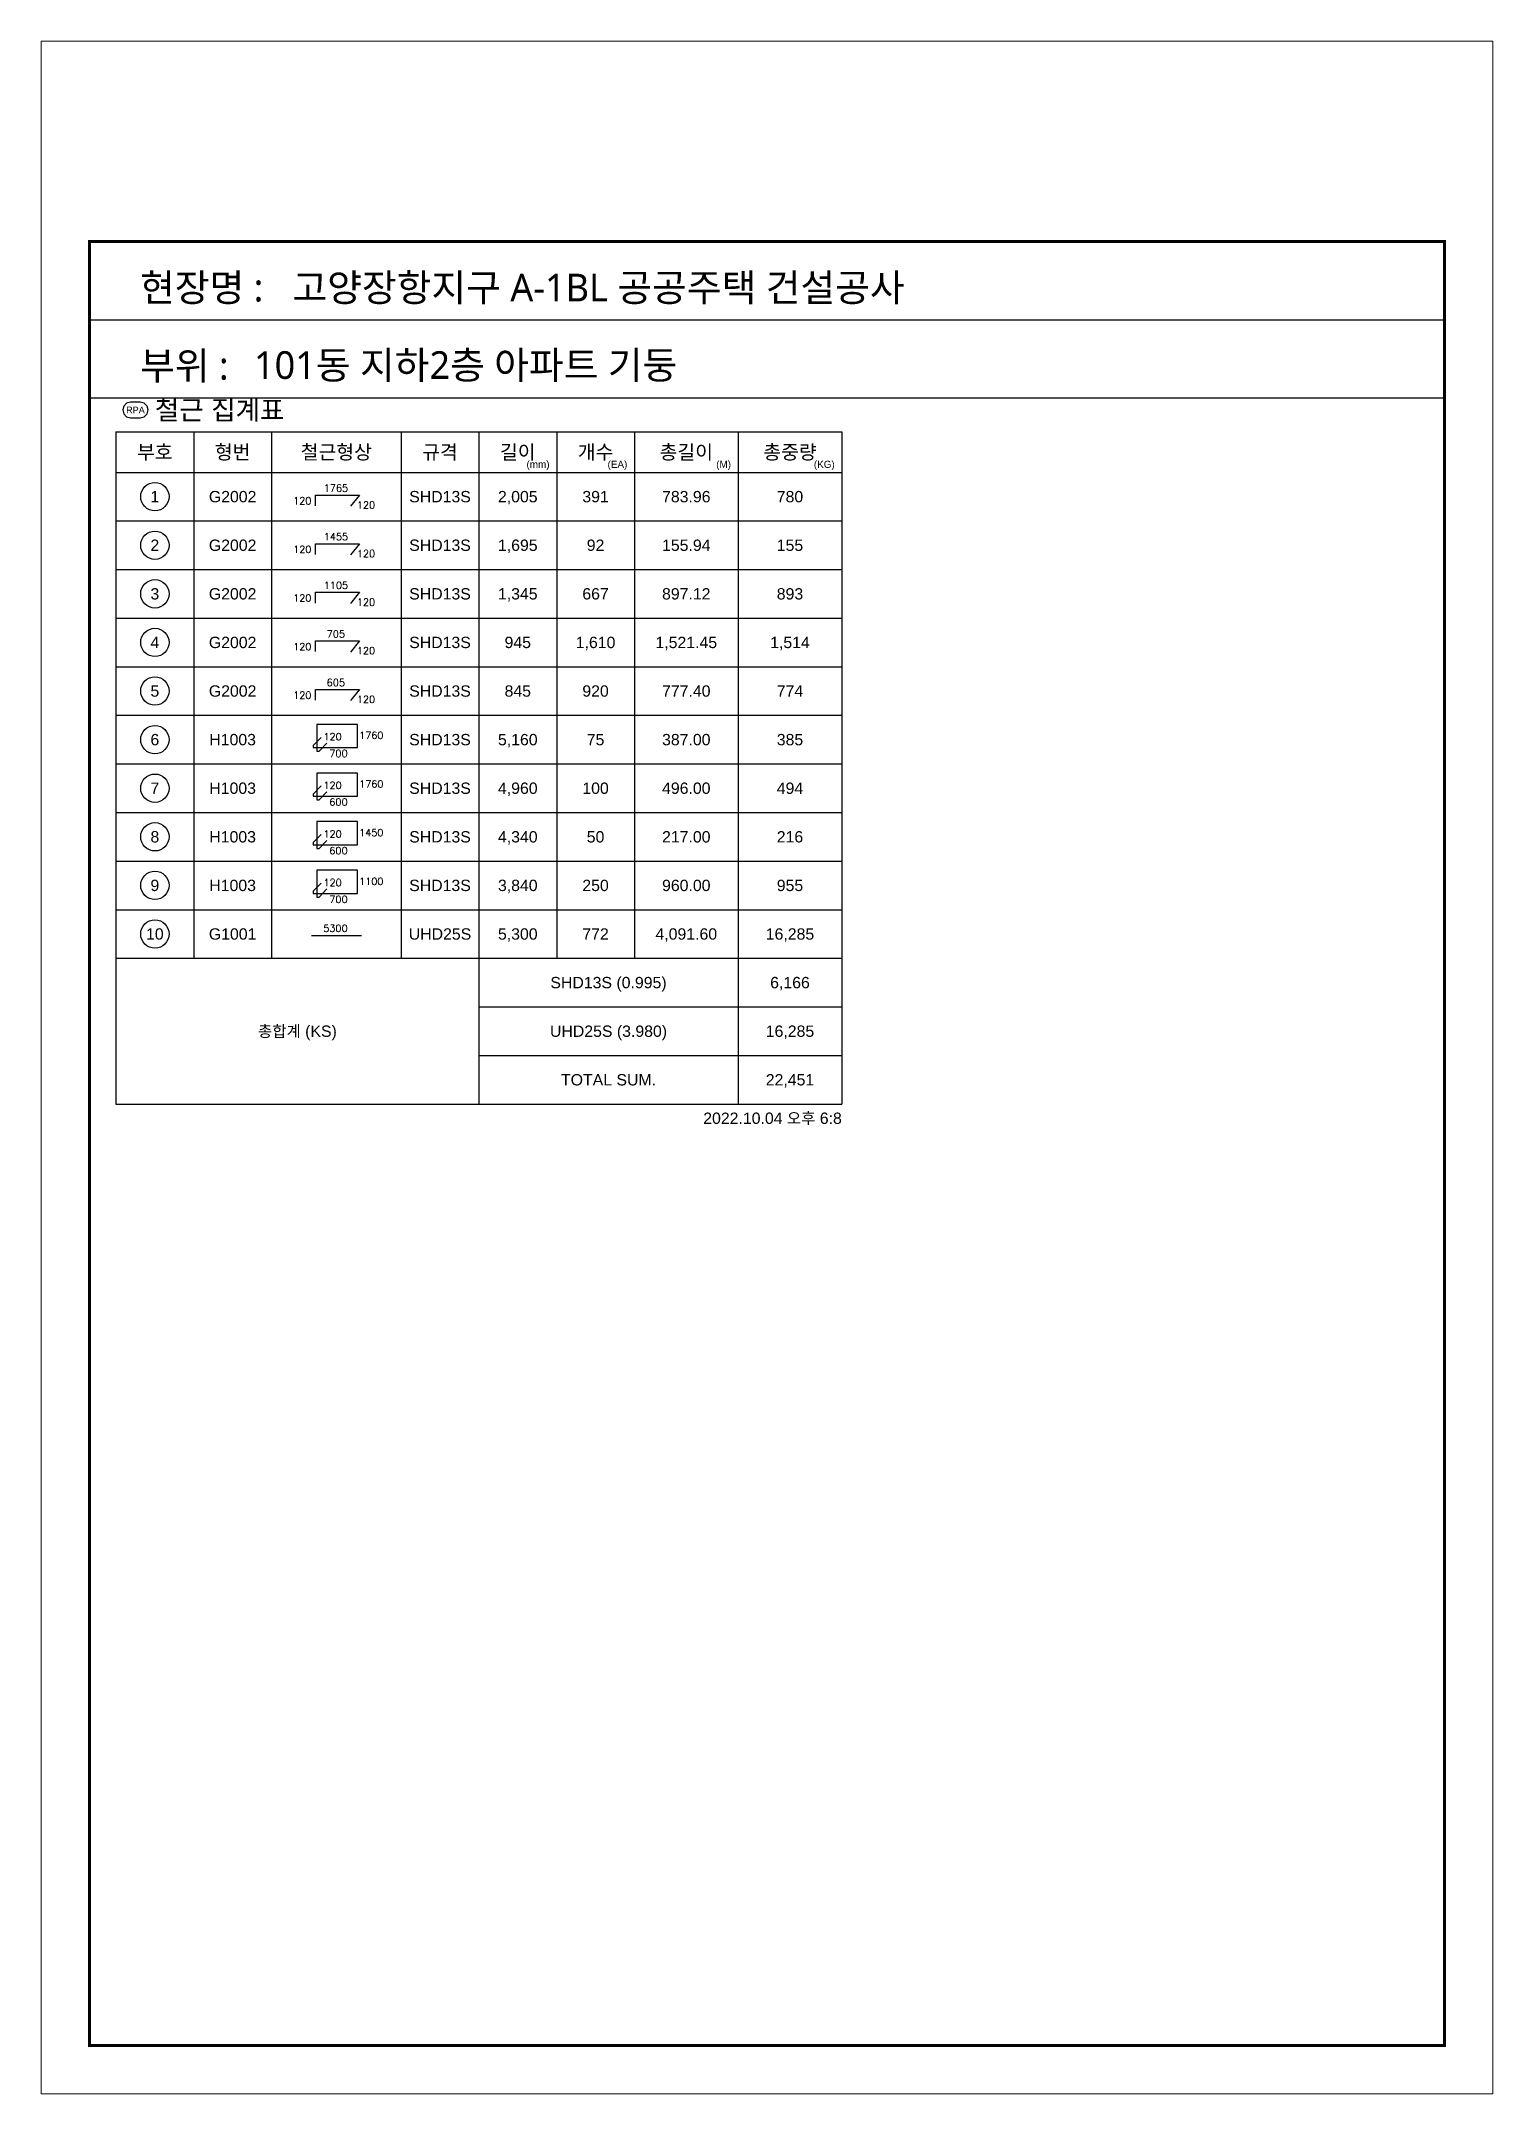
# Model space of a CAD drawing. Header units: millimetres. Extents: x 317501 to 2277231, y -321722 to 1186893.
# Drawn here: x 523421 to 539751, y -126472 to -103377 of the extents above; entities that cross this region are included whole.
import ezdxf
from ezdxf.enums import TextEntityAlignment as Align

# ---------------------------------------------------------------- set-up
doc = ezdxf.new("R2010")
doc.units = ezdxf.units.MM
doc.header["$LTSCALE"] = 57
for name, color, linetype in [('AMAC-TITLE', 7, 'Continuous'), ('FORM-L', 7, 'Continuous'), ('RP_DIM', 7, 'Continuous'), ('SHOPLINE', 7, 'Continuous'), ('XDIM', 7, 'Continuous')]:
    doc.layers.add(name, color=color, linetype=linetype)
doc.layers.add('TEXT', color=3, linetype='Continuous', lineweight=9)
doc.styles.add('RPWK1', font='arial.ttf', dxfattribs={"bigfont": 'whgtxt.shx'})
doc.styles.add('XRebar2', font='Romans.shx')
doc.styles.add('돋움', font='malgun.ttf')

msp = doc.modelspace()

# ---------------------------------------------------------------- texts
at = {"layer": 'AMAC-TITLE', "color": 2, "linetype": 'Continuous', "style": '돋움'}
msp.add_text('101동 지하2층 아파트 기둥', height=311.415, dxfattribs=at).set_placement((525815.6, -107178.5))
at = {"layer": 'RP_DIM', "color": 7, "linetype": 'Continuous', "ltscale": 100, "style": 'RPWK1'}
msp.add_text('철근 집계표', height=218.68, dxfattribs=at).set_placement((524700.8, -107527.8), align=Align.MIDDLE_LEFT)
for s, height, p in [('RPA', 72.89, (524482.1, -107527.8)), ('부호', 159.45, (524700.8, -108001.6)), ('형번', 159.45, (525575.5, -108001.6)), ('철근형상', 159.45, (526741.8, -108001.6)), ('규격', 159.45, (527908, -108001.6)), ('길이', 159.45, (528782.7, -108001.6)), ('개수', 159.45, (529657.4, -108001.6)), ('총길이', 159.45, (530677.9, -108001.6)), ('총중량', 159.45, (531844.2, -108001.6)), ('1', 127.6, (524700.8, -108502.7)), ('G2002', 127.56, (525575.5, -108502.7)), ('SHD13S', 127.56, (527908, -108502.7)), ('2,005', 127.56, (528782.7, -108502.7)), ('391', 127.56, (529657.4, -108502.7)), ('783.96', 127.56, (530677.9, -108502.7)), ('780', 127.56, (531844.2, -108502.7)), ('2', 127.6, (524700.8, -109049.4)), ('G2002', 127.56, (525575.5, -109049.4)), ('SHD13S', 127.56, (527908, -109049.4)), ('1,695', 127.56, (528782.7, -109049.4)), ('92', 127.56, (529657.4, -109049.4)), ('155.94', 127.56, (530677.9, -109049.4)), ('155', 127.56, (531844.2, -109049.4)), ('3', 127.6, (524700.8, -109596.1)), ('G2002', 127.56, (525575.5, -109596.1)), ('SHD13S', 127.56, (527908, -109596.1)), ('1,345', 127.56, (528782.7, -109596.1)), ('667', 127.56, (529657.4, -109596.1)), ('897.12', 127.56, (530677.9, -109596.1)), ('893', 127.56, (531844.2, -109596.1)), ('4', 127.6, (524700.8, -110142.8)), ('G2002', 127.56, (525575.5, -110142.8)), ('SHD13S', 127.56, (527908, -110142.8)), ('945', 127.56, (528782.7, -110142.8)), ('1,610', 127.56, (529657.4, -110142.8)), ('1,521.45', 127.56, (530677.9, -110142.8)), ('1,514', 127.56, (531844.2, -110142.8)), ('5', 127.6, (524700.8, -110689.5)), ('G2002', 127.56, (525575.5, -110689.5)), ('SHD13S', 127.56, (527908, -110689.5)), ('845', 127.56, (528782.7, -110689.5)), ('920', 127.56, (529657.4, -110689.5)), ('777.40', 127.56, (530677.9, -110689.5)), ('774', 127.56, (531844.2, -110689.5)), ('6', 127.6, (524700.8, -111236.2)), ('H1003', 127.56, (525575.5, -111236.2)), ('SHD13S', 127.56, (527908, -111236.2)), ('5,160', 127.56, (528782.7, -111236.2)), ('75', 127.56, (529657.4, -111236.2)), ('387.00', 127.56, (530677.9, -111236.2)), ('385', 127.56, (531844.2, -111236.2)), ('7', 127.6, (524700.8, -111782.9)), ('H1003', 127.56, (525575.5, -111782.9)), ('SHD13S', 127.56, (527908, -111782.9)), ('4,960', 127.56, (528782.7, -111782.9)), ('100', 127.56, (529657.4, -111782.9)), ('496.00', 127.56, (530677.9, -111782.9)), ('494', 127.56, (531844.2, -111782.9)), ('8', 127.6, (524700.8, -112329.6)), ('H1003', 127.56, (525575.5, -112329.6)), ('SHD13S', 127.56, (527908, -112329.6)), ('4,340', 127.56, (528782.7, -112329.6)), ('50', 127.56, (529657.4, -112329.6)), ('217.00', 127.56, (530677.9, -112329.6)), ('216', 127.56, (531844.2, -112329.6)), ('9', 127.6, (524700.8, -112876.2)), ('H1003', 127.56, (525575.5, -112876.2)), ('SHD13S', 127.56, (527908, -112876.2)), ('3,840', 127.56, (528782.7, -112876.2)), ('250', 127.56, (529657.4, -112876.2)), ('960.00', 127.56, (530677.9, -112876.2)), ('955', 127.56, (531844.2, -112876.2)), ('10', 127.56, (524700.8, -113422.9)), ('G1001', 127.56, (525575.5, -113422.9)), ('UHD25S', 127.56, (527908, -113422.9)), ('5,300', 127.56, (528782.7, -113422.9)), ('772', 127.56, (529657.4, -113422.9)), ('4,091.60', 127.56, (530677.9, -113422.9)), ('16,285', 127.56, (531844.2, -113422.9)), ('SHD13S (0.995)', 127.56, (529803.2, -113969.6)), ('6,166', 127.56, (531844.2, -113969.6)), ('총합계 (KS)', 127.56, (526304.4, -114516.3)), ('UHD25S (3.980)', 127.56, (529803.2, -114516.3)), ('16,285', 127.56, (531844.2, -114516.3)), ('TOTAL SUM.', 127.56, (529803.2, -115063)), ('22,451', 127.56, (531844.2, -115063))]:
    msp.add_text(s, height=height, dxfattribs=at).set_placement(p, align=Align.MIDDLE_CENTER)
for s, p in [('(mm)', (529140.3, -108202.8)), ('(EA)', (530015, -108202.8)), ('(M)', (531181.3, -108202.8)), ('(KG)', (532347.6, -108202.8))]:
    msp.add_text(s, height=79.73, dxfattribs=at).set_placement(p, align=Align.BOTTOM_RIGHT)
msp.add_text('2022.10.04 오후 6:8', height=127.56, dxfattribs=at).set_placement((532427.3, -115432), align=Align.TOP_RIGHT)

# ---------------------------------------------------------------- blocks, each defined once
blk = doc.blocks.new('zsdfhetshts')
blk.add_lwpolyline([(0, 0), (15120, 0), (15120, 21384), (0, 21384)], close=True)
at = {"layer": 'FORM-L', "const_width": 32.6}
blk.add_lwpolyline([(504, 504), (14616, 504), (14616, 19296), (504, 19296)], close=True, dxfattribs=at)
at = {"layer": 'SHOPLINE'}
blk.add_line((504, 18480), (14625, 18480), dxfattribs=at)
blk.add_lwpolyline([(504, 19296), (14616, 19296), (14616, 17664), (504, 17664)], close=True, dxfattribs=at)
at = {"layer": 'AMAC-TITLE', "color": 3, "linetype": 'Continuous', "style": '돋움'}
for s, height, p in [('현장명 :', 288.3, (1031, 18672)), ('고양장항지구 A-1BL 공공주택 건설공사', 288.35, (2618, 18672)), ('부위 :', 288.3, (1031, 17857))]:
    blk.add_text(s, height=height, dxfattribs=at).set_placement(p)
blk = doc.blocks.new('DHS_G2002')
at = {"layer": 'XDIM', "color": 1, "linetype": 'Continuous', "ltscale": 2.36367e-317}
blk.add_lwpolyline([(-645, -285), (-645, 48), (720, 48), (438, -297)], dxfattribs=at)
at = {"layer": 'XDIM', "color": 3, "linetype": 'Continuous', "ltscale": 2.36367e-317, "style": 'XRebar2'}
blk.add_attdef('B', text='', height=219, dxfattribs=at).set_placement((-15, 87), align=Align.BOTTOM_CENTER)
blk.add_attdef('A', text='', height=219, dxfattribs=at).set_placement((-768, -129), align=Align.MIDDLE_RIGHT)
blk.add_attdef('C', text='', height=219, dxfattribs=at).set_placement((636, -147), align=Align.TOP_LEFT)
blk = doc.blocks.new('DHS_H1003')
at = {"layer": 'XDIM', "color": 1, "linetype": 'Continuous', "ltscale": 2.36367e-317}
blk.add_lwpolyline([(-468, 69), (-711, -180), (-711, -246), (654, -246), (654, 468), (-600, 468), (-600, -360), (-528, -360), (-291, -111)], dxfattribs=at)
at = {"layer": 'XDIM', "color": 3, "linetype": 'Continuous', "ltscale": 2.36367e-317, "style": 'XRebar2'}
blk.add_attdef('A', text='', height=219, dxfattribs=at).set_placement((-399, -87), align=Align.BOTTOM_LEFT)
for tag, height, p in [('D', 0.1, (0, 0)), ('E', 0.1, (0, 0)), ('F', 0.1, (0, 0)), ('C', 219, (705, 129))]:
    blk.add_attdef(tag, text='', height=height, dxfattribs=at).set_placement(p, align=Align.MIDDLE_LEFT)
blk.add_attdef('B', text='', height=219, dxfattribs=at).set_placement((66, -318), align=Align.TOP_CENTER)
blk = doc.blocks.new('DHS_G1001')
at = {"layer": 'XDIM', "color": 1, "linetype": 'Continuous', "ltscale": 2.91412e-318}
blk.add_lwpolyline([(-768, -45), (780, -45)], dxfattribs=at)
at = {"layer": 'XDIM', "color": 3, "linetype": 'Continuous', "ltscale": 2.91412e-318, "style": 'XRebar2'}
blk.add_attdef('A', text='', height=219, dxfattribs=at).set_placement((-27, -3), align=Align.BOTTOM_CENTER)

# ---------------------------------------------------------------- linework, layer by layer
at = {"layer": 'RP_DIM', "color": 253, "linetype": 'Continuous', "ltscale": 100}
for p, q in [((524482.1, -107527.8), (524483.2, -107527.8)), ((524482.1, -107527.8), (524483.2, -107527.8)), ((524482.1, -107527.8), (524483.2, -107527.8)), ((524482.1, -107527.8), (524483.2, -107527.8)), ((524263.4, -107773.8), (532427.3, -107773.8)), ((524263.4, -107773.8), (524263.4, -115336.3)), ((525138.1, -107773.8), (525138.1, -108229.4)), ((526012.8, -107773.8), (526012.8, -108229.4)), ((527470.7, -107773.8), (527470.7, -108229.4)), ((528345.4, -107773.8), (528345.4, -108229.4)), ((529220.1, -107773.8), (529220.1, -108229.4)), ((530094.8, -107773.8), (530094.8, -108229.4)), ((531261, -107773.8), (531261, -108229.4)), ((532427.3, -107773.8), (532427.3, -108229.4)), ((532427.3, -107773.8), (532427.3, -115336.3)), ((524263.4, -108229.4), (532427.3, -108229.4)), ((525138.1, -108229.4), (525138.1, -113696.3)), ((526012.8, -108229.4), (526012.8, -113696.3)), ((527470.7, -108229.4), (527470.7, -113696.3)), ((528345.4, -108229.4), (528345.4, -115336.3)), ((529220.1, -108229.4), (529220.1, -113696.3)), ((530094.8, -108229.4), (530094.8, -113696.3)), ((531261, -108229.4), (531261, -115336.3)), ((524263.4, -108776.1), (532427.3, -108776.1)), ((524263.4, -109322.8), (532427.3, -109322.8)), ((524263.4, -109869.5), (532427.3, -109869.5)), ((524263.4, -110416.1), (532427.3, -110416.1)), ((524263.4, -110962.8), (532427.3, -110962.8)), ((524263.4, -111509.5), (532427.3, -111509.5)), ((524263.4, -112056.2), (532427.3, -112056.2)), ((524263.4, -112602.9), (532427.3, -112602.9)), ((524263.4, -113149.6), (532427.3, -113149.6)), ((524263.4, -113696.3), (532427.3, -113696.3)), ((528345.4, -114243), (532427.3, -114243)), ((528345.4, -114789.6), (532427.3, -114789.6)), ((524263.4, -115336.3), (532427.3, -115336.3))]:
    msp.add_line(p, q, dxfattribs=at)
at = {"layer": 'RP_DIM', "color": 7, "linetype": 'Continuous', "ltscale": 100}
msp.add_lwpolyline([(524427.4, -107615.3), (524536.8, -107615.3), (524580.5, -107603.6), (524612.5, -107571.5), (524624.2, -107527.8), (524612.5, -107484.1), (524580.5, -107452.1), (524536.8, -107440.3), (524427.4, -107440.3), (524383.7, -107452.1), (524351.7, -107484.1), (524340, -107527.8), (524351.7, -107571.5), (524383.7, -107603.6), (524427.4, -107615.3)], dxfattribs=at)
for centre in [(524700.8, -108502.7), (524700.8, -109049.4), (524700.8, -109596.1), (524700.8, -110142.8), (524700.8, -110689.5), (524700.8, -111236.2), (524700.8, -111782.9), (524700.8, -112329.6), (524700.8, -112876.2), (524700.8, -113422.9)]:
    msp.add_circle(centre, 159.5, dxfattribs=at)
at = {"layer": 'RP_DIM', "color": 253, "linetype": 'Continuous', "ltscale": 100}
msp.add_solid([(524263.4, -107773.8), (524263.5, -107773.8), (524263.4, -107773.8)], dxfattribs=at)

# ---------------------------------------------------------------- block references
at = {"layer": 'RP_DIM', "color": 7, "linetype": 'Continuous', "ltscale": 100, "xscale": 0.364458, "yscale": 0.364458, "zscale": 0.364458}
for name, p, values in [('DHS_G2002', (526741.8, -108502.7), {'A': '120', 'B': '1765', 'C': '120'}), ('DHS_G2002', (526741.8, -109049.4), {'A': '120', 'B': '1455', 'C': '120'}), ('DHS_G2002', (526741.8, -109596.1), {'A': '120', 'B': '1105', 'C': '120'}), ('DHS_G2002', (526741.8, -110142.8), {'A': '120', 'B': '705', 'C': '120'}), ('DHS_G2002', (526741.8, -110689.5), {'A': '120', 'B': '605', 'C': '120'}), ('DHS_H1003', (526741.8, -111236.2), {'A': '120', 'B': '700', 'C': '1760', 'D': '700', 'E': '1760', 'F': '120'}), ('DHS_H1003', (526741.8, -111782.9), {'A': '120', 'B': '600', 'C': '1760', 'D': '600', 'E': '1760', 'F': '120'}), ('DHS_H1003', (526741.8, -112329.6), {'A': '120', 'B': '600', 'C': '1450', 'D': '600', 'E': '1450', 'F': '120'}), ('DHS_H1003', (526741.8, -112876.2), {'A': '120', 'B': '700', 'C': '1100', 'D': '700', 'E': '1100', 'F': '120'}), ('DHS_G1001', (526741.8, -113422.9), {'A': '5300'})]:
    msp.add_blockref(name, p, dxfattribs=at).add_auto_attribs(values)
at = {"layer": 'TEXT', "color": 4, "xscale": 1.08, "yscale": 1.08, "zscale": 1.08}
msp.add_blockref('zsdfhetshts', (523420.9, -126472.2), dxfattribs=at)

msp.set_redraw_order([(e.dxf.handle, doc.entitydb.next_handle()) for e in msp.query("TEXT MTEXT ATTDEF DIMENSION ARC_DIMENSION")])  # texts and dimensions are drawn at this point

doc.saveas('drawing.dxf')
